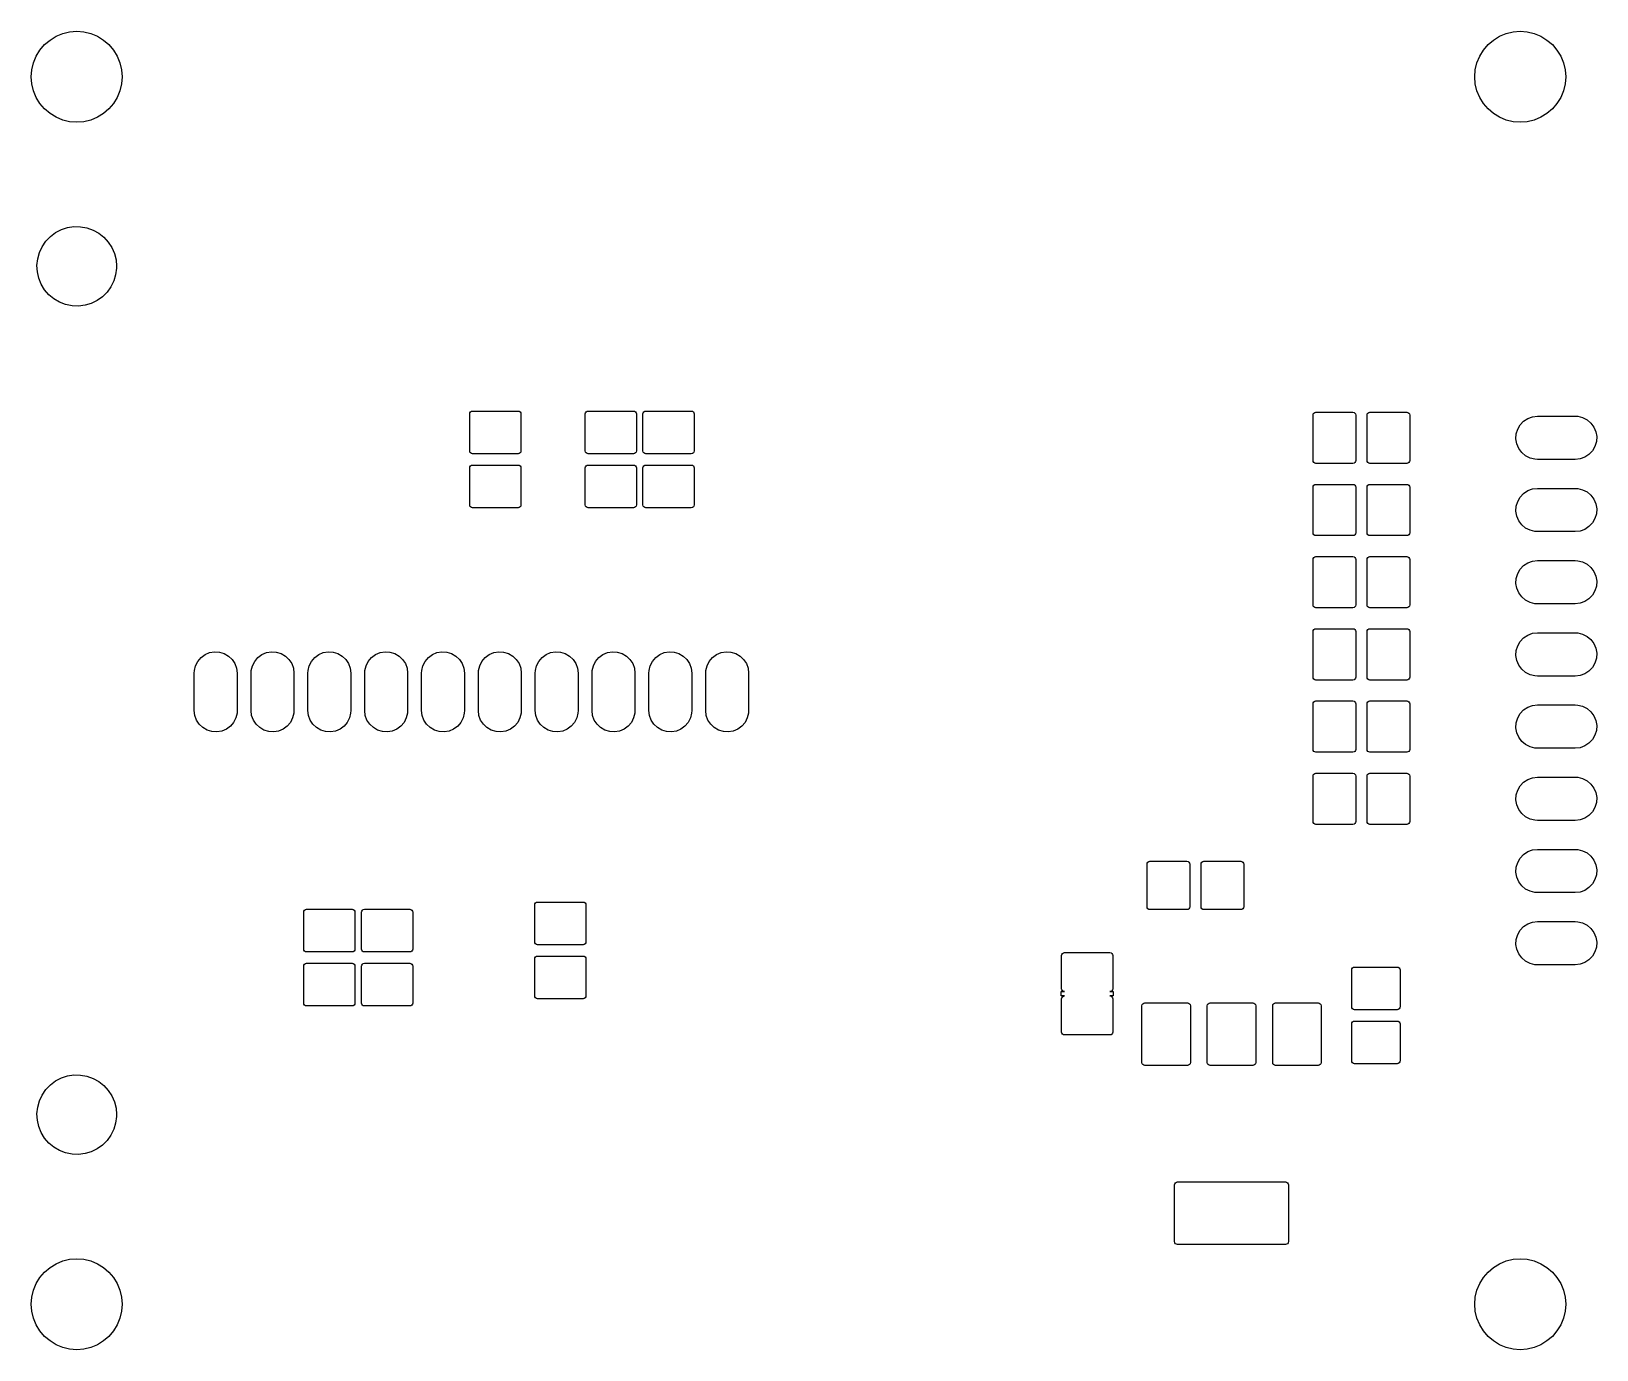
# Model space of a CAD drawing. Extents: x 121.5 to 176.6, y -128.2 to -81.8.
import ezdxf

# ---------------------------------------------------------------- set-up
doc = ezdxf.new("R2010")
doc.units = 0
doc.layers.add('BLACK', color=7, linetype='CONTINUOUS')

msp = doc.modelspace()

# ---------------------------------------------------------------- linework, layer by layer
at = {"layer": 'BLACK', "linetype": 'CONTINUOUS'}
for p, q in [((122.169, -82.1192), (122.383, -81.988)), ((122.383, -81.988), (122.615, -81.8919)), ((122.615, -81.8919), (122.859, -81.8333)), ((122.859, -81.8333), (123.11, -81.8136)), ((123.11, -81.8136), (123.36, -81.8333)), ((123.36, -81.8333), (123.604, -81.8919)), ((123.604, -81.8919), (123.836, -81.988)), ((123.836, -81.988), (124.05, -82.1192)), ((172.969, -82.1192), (173.183, -81.988)), ((173.183, -81.988), (173.415, -81.8919)), ((173.415, -81.8919), (173.659, -81.8333)), ((173.659, -81.8333), (173.91, -81.8136)), ((173.91, -81.8136), (174.16, -81.8333)), ((174.16, -81.8333), (174.404, -81.8919)), ((174.404, -81.8919), (174.636, -81.988)), ((174.636, -81.988), (174.85, -82.1192)), ((121.684, -82.6872), (121.815, -82.4731)), ((121.815, -82.4731), (121.978, -82.2822)), ((121.978, -82.2822), (122.169, -82.1192)), ((124.05, -82.1192), (124.241, -82.2822)), ((124.241, -82.2822), (124.404, -82.4731)), ((124.404, -82.4731), (124.535, -82.6872)), ((172.484, -82.6872), (172.615, -82.4731)), ((172.615, -82.4731), (172.778, -82.2822)), ((172.778, -82.2822), (172.969, -82.1192)), ((174.85, -82.1192), (175.041, -82.2822)), ((175.041, -82.2822), (175.204, -82.4731)), ((175.204, -82.4731), (175.335, -82.6872)), ((121.51, -83.4136), (121.529, -83.1633)), ((121.529, -83.1633), (121.588, -82.9192)), ((121.588, -82.9192), (121.684, -82.6872)), ((124.535, -82.6872), (124.631, -82.9192)), ((124.631, -82.9192), (124.69, -83.1633)), ((124.69, -83.1633), (124.71, -83.4136)), ((172.31, -83.4136), (172.329, -83.1633)), ((172.329, -83.1633), (172.388, -82.9192)), ((172.388, -82.9192), (172.484, -82.6872)), ((175.335, -82.6872), (175.431, -82.9192)), ((175.431, -82.9192), (175.49, -83.1633)), ((175.49, -83.1633), (175.51, -83.4136)), ((121.529, -83.6639), (121.51, -83.4136)), ((121.588, -83.908), (121.529, -83.6639)), ((124.69, -83.6639), (124.631, -83.908)), ((124.71, -83.4136), (124.69, -83.6639)), ((172.329, -83.6639), (172.31, -83.4136)), ((172.388, -83.908), (172.329, -83.6639)), ((175.49, -83.6639), (175.431, -83.908)), ((175.51, -83.4136), (175.49, -83.6639)), ((121.684, -84.14), (121.588, -83.908)), ((121.815, -84.3541), (121.684, -84.14)), ((124.535, -84.14), (124.404, -84.3541)), ((124.631, -83.908), (124.535, -84.14)), ((172.484, -84.14), (172.388, -83.908)), ((172.615, -84.3541), (172.484, -84.14)), ((175.335, -84.14), (175.204, -84.3541)), ((175.431, -83.908), (175.335, -84.14)), ((121.978, -84.545), (121.815, -84.3541)), ((122.169, -84.708), (121.978, -84.545)), ((122.383, -84.8392), (122.169, -84.708)), ((122.615, -84.9353), (122.383, -84.8392)), ((123.836, -84.8392), (123.604, -84.9353)), ((124.05, -84.708), (123.836, -84.8392)), ((124.241, -84.545), (124.05, -84.708)), ((124.404, -84.3541), (124.241, -84.545)), ((172.778, -84.545), (172.615, -84.3541)), ((172.969, -84.708), (172.778, -84.545)), ((173.183, -84.8392), (172.969, -84.708)), ((173.415, -84.9353), (173.183, -84.8392)), ((174.636, -84.8392), (174.404, -84.9353)), ((174.85, -84.708), (174.636, -84.8392)), ((175.041, -84.545), (174.85, -84.708)), ((175.204, -84.3541), (175.041, -84.545)), ((122.859, -84.9939), (122.615, -84.9353)), ((123.11, -85.0136), (122.859, -84.9939)), ((123.36, -84.9939), (123.11, -85.0136)), ((123.604, -84.9353), (123.36, -84.9939)), ((173.659, -84.9939), (173.415, -84.9353)), ((173.91, -85.0136), (173.659, -84.9939)), ((174.16, -84.9939), (173.91, -85.0136)), ((174.404, -84.9353), (174.16, -84.9939)), ((122.785, -88.7192), (123.012, -88.6845)), ((123.012, -88.6845), (123.241, -88.6873)), ((123.241, -88.6873), (123.467, -88.7275)), ((121.892, -89.3896), (122.022, -89.2001)), ((122.022, -89.2001), (122.18, -89.0342)), ((122.18, -89.0342), (122.364, -88.8964)), ((122.364, -88.8964), (122.567, -88.7905)), ((122.567, -88.7905), (122.785, -88.7192)), ((123.467, -88.7275), (123.684, -88.8041)), ((123.684, -88.8041), (123.884, -88.915)), ((123.884, -88.915), (124.064, -89.0572)), ((124.064, -89.0572), (124.219, -89.2269)), ((124.219, -89.2269), (124.343, -89.4195)), ((121.734, -89.8188), (121.796, -89.5977)), ((121.796, -89.5977), (121.892, -89.3896)), ((124.343, -89.4195), (124.435, -89.6299)), ((124.435, -89.6299), (124.491, -89.8524)), ((121.71, -90.0469), (121.734, -89.8188)), ((121.723, -90.2759), (121.71, -90.0469)), ((121.774, -90.4998), (121.723, -90.2759)), ((124.508, -90.1495), (124.478, -90.377)), ((124.491, -89.8524), (124.51, -90.0811)), ((124.51, -90.0811), (124.508, -90.1495)), ((121.86, -90.7123), (121.774, -90.4998)), ((121.98, -90.9079), (121.86, -90.7123)), ((124.31, -90.8022), (124.176, -90.9885)), ((124.411, -90.5965), (124.31, -90.8022)), ((124.478, -90.377), (124.411, -90.5965)), ((122.13, -91.0814), (121.98, -90.9079)), ((122.307, -91.2279), (122.13, -91.0814)), ((122.505, -91.3437), (122.307, -91.2279)), ((122.719, -91.4255), (122.505, -91.3437)), ((122.944, -91.4713), (122.719, -91.4255)), ((123.401, -91.4505), (123.173, -91.4797)), ((123.62, -91.3846), (123.401, -91.4505)), ((123.826, -91.2836), (123.62, -91.3846)), ((124.013, -91.1504), (123.826, -91.2836)), ((124.176, -90.9885), (124.013, -91.1504)), ((123.173, -91.4797), (122.944, -91.4713)), ((136.94, -95.2756), (136.948, -95.2367)), ((136.94, -96.5756), (136.94, -95.2756)), ((136.948, -95.2367), (136.97, -95.2038)), ((136.97, -95.2038), (137.003, -95.1817)), ((137.003, -95.1817), (137.042, -95.174)), ((137.042, -95.174), (138.642, -95.174)), ((138.642, -95.174), (138.68, -95.1817)), ((138.68, -95.1817), (138.713, -95.2038)), ((138.713, -95.2038), (138.735, -95.2367)), ((138.735, -95.2367), (138.743, -95.2756)), ((138.743, -95.2756), (138.743, -96.5756)), ((141.004, -95.2756), (141.012, -95.2367)), ((141.004, -96.5756), (141.004, -95.2756)), ((141.012, -95.2367), (141.034, -95.2038)), ((141.034, -95.2038), (141.067, -95.1817)), ((141.067, -95.1817), (141.106, -95.174)), ((141.106, -95.174), (142.706, -95.174)), ((142.706, -95.174), (142.744, -95.1817)), ((142.744, -95.1817), (142.777, -95.2038)), ((142.777, -95.2038), (142.799, -95.2367)), ((142.799, -95.2367), (142.807, -95.2756)), ((142.807, -95.2756), (142.807, -96.5756)), ((143.036, -95.2756), (143.044, -95.2367)), ((143.036, -96.5756), (143.036, -95.2756)), ((143.044, -95.2367), (143.066, -95.2038)), ((143.066, -95.2038), (143.099, -95.1817)), ((143.099, -95.1817), (143.138, -95.174)), ((143.138, -95.174), (144.738, -95.174)), ((144.738, -95.174), (144.776, -95.1817)), ((144.776, -95.1817), (144.809, -95.2038)), ((144.809, -95.2038), (144.831, -95.2367)), ((144.831, -95.2367), (144.839, -95.2756)), ((144.839, -95.2756), (144.839, -96.5756)), ((166.62, -95.3136), (166.628, -95.2747)), ((166.628, -95.2747), (166.65, -95.2418)), ((166.65, -95.2418), (166.683, -95.2197)), ((166.683, -95.2197), (166.722, -95.212)), ((166.722, -95.212), (168.022, -95.212)), ((168.022, -95.212), (168.06, -95.2197)), ((168.06, -95.2197), (168.093, -95.2418)), ((168.093, -95.2418), (168.115, -95.2747)), ((168.115, -95.2747), (168.123, -95.3136)), ((168.52, -95.3136), (168.528, -95.2747)), ((168.528, -95.2747), (168.55, -95.2418)), ((168.55, -95.2418), (168.583, -95.2197)), ((168.583, -95.2197), (168.622, -95.212)), ((168.622, -95.212), (169.922, -95.212)), ((169.922, -95.212), (169.96, -95.2197)), ((169.96, -95.2197), (169.993, -95.2418)), ((169.993, -95.2418), (170.015, -95.2747)), ((170.015, -95.2747), (170.023, -95.3136)), ((166.62, -96.9136), (166.62, -95.3136)), ((168.123, -95.3136), (168.123, -96.9136)), ((168.52, -96.9136), (168.52, -95.3136)), ((170.023, -95.3136), (170.023, -96.9136)), ((173.769, -95.9787), (173.82, -95.8098)), ((173.82, -95.8098), (173.909, -95.6571)), ((173.909, -95.6571), (174.03, -95.529)), ((174.03, -95.529), (174.178, -95.4323)), ((174.178, -95.4323), (174.344, -95.372)), ((174.344, -95.372), (174.519, -95.3516)), ((174.519, -95.3516), (175.84, -95.3516)), ((175.84, -95.3516), (175.934, -95.3574)), ((175.934, -95.3574), (176.106, -95.3994)), ((176.106, -95.3994), (176.263, -95.4797)), ((176.263, -95.4797), (176.397, -95.5939)), ((176.397, -95.5939), (176.502, -95.7361)), ((176.502, -95.7361), (176.571, -95.8985)), ((173.758, -96.1548), (173.769, -95.9787)), ((173.788, -96.3287), (173.758, -96.1548)), ((173.857, -96.4911), (173.788, -96.3287)), ((176.59, -96.2485), (176.539, -96.4174)), ((176.571, -95.8985), (176.601, -96.0724)), ((176.601, -96.0724), (176.59, -96.2485)), ((136.948, -96.6145), (136.94, -96.5756)), ((136.97, -96.6474), (136.948, -96.6145)), ((137.003, -96.6695), (136.97, -96.6474)), ((137.042, -96.6772), (137.003, -96.6695)), ((138.642, -96.6772), (137.042, -96.6772)), ((138.68, -96.6695), (138.642, -96.6772)), ((138.713, -96.6474), (138.68, -96.6695)), ((138.735, -96.6145), (138.713, -96.6474)), ((138.743, -96.5756), (138.735, -96.6145)), ((141.012, -96.6145), (141.004, -96.5756)), ((141.034, -96.6474), (141.012, -96.6145)), ((141.067, -96.6695), (141.034, -96.6474)), ((141.106, -96.6772), (141.067, -96.6695)), ((142.706, -96.6772), (141.106, -96.6772)), ((142.744, -96.6695), (142.706, -96.6772)), ((142.777, -96.6474), (142.744, -96.6695)), ((142.799, -96.6145), (142.777, -96.6474)), ((142.807, -96.5756), (142.799, -96.6145)), ((143.044, -96.6145), (143.036, -96.5756)), ((143.066, -96.6474), (143.044, -96.6145)), ((143.099, -96.6695), (143.066, -96.6474)), ((143.138, -96.6772), (143.099, -96.6695)), ((144.738, -96.6772), (143.138, -96.6772)), ((144.776, -96.6695), (144.738, -96.6772)), ((144.809, -96.6474), (144.776, -96.6695)), ((144.831, -96.6145), (144.809, -96.6474)), ((144.839, -96.5756), (144.831, -96.6145)), ((166.628, -96.9525), (166.62, -96.9136)), ((166.65, -96.9854), (166.628, -96.9525)), ((168.115, -96.9525), (168.093, -96.9854)), ((168.123, -96.9136), (168.115, -96.9525)), ((168.528, -96.9525), (168.52, -96.9136)), ((168.55, -96.9854), (168.528, -96.9525)), ((170.015, -96.9525), (169.993, -96.9854)), ((170.023, -96.9136), (170.015, -96.9525)), ((173.962, -96.6333), (173.857, -96.4911)), ((174.096, -96.7475), (173.962, -96.6333)), ((174.254, -96.8278), (174.096, -96.7475)), ((174.425, -96.8698), (174.254, -96.8278)), ((174.519, -96.8756), (174.425, -96.8698)), ((175.84, -96.8756), (174.519, -96.8756)), ((176.015, -96.8552), (175.84, -96.8756)), ((176.181, -96.7949), (176.015, -96.8552)), ((176.329, -96.6982), (176.181, -96.7949)), ((176.45, -96.5701), (176.329, -96.6982)), ((176.539, -96.4174), (176.45, -96.5701)), ((136.94, -97.1756), (136.948, -97.1367)), ((136.94, -98.4756), (136.94, -97.1756)), ((136.948, -97.1367), (136.97, -97.1038)), ((136.97, -97.1038), (137.003, -97.0817)), ((137.003, -97.0817), (137.042, -97.074)), ((137.042, -97.074), (138.642, -97.074)), ((138.642, -97.074), (138.68, -97.0817)), ((138.68, -97.0817), (138.713, -97.1038)), ((138.713, -97.1038), (138.735, -97.1367)), ((138.735, -97.1367), (138.743, -97.1756)), ((138.743, -97.1756), (138.743, -98.4756)), ((141.004, -97.1756), (141.012, -97.1367)), ((141.004, -98.4756), (141.004, -97.1756)), ((141.012, -97.1367), (141.034, -97.1038)), ((141.034, -97.1038), (141.067, -97.0817)), ((141.067, -97.0817), (141.106, -97.074)), ((141.106, -97.074), (142.706, -97.074)), ((142.706, -97.074), (142.744, -97.0817)), ((142.744, -97.0817), (142.777, -97.1038)), ((142.777, -97.1038), (142.799, -97.1367)), ((142.799, -97.1367), (142.807, -97.1756)), ((142.807, -97.1756), (142.807, -98.4756)), ((143.036, -97.1756), (143.044, -97.1367)), ((143.036, -98.4756), (143.036, -97.1756)), ((143.044, -97.1367), (143.066, -97.1038)), ((143.066, -97.1038), (143.099, -97.0817)), ((143.099, -97.0817), (143.138, -97.074)), ((143.138, -97.074), (144.738, -97.074)), ((144.738, -97.074), (144.776, -97.0817)), ((144.776, -97.0817), (144.809, -97.1038)), ((144.809, -97.1038), (144.831, -97.1367)), ((144.831, -97.1367), (144.839, -97.1756)), ((144.839, -97.1756), (144.839, -98.4756)), ((166.683, -97.0075), (166.65, -96.9854)), ((166.722, -97.0152), (166.683, -97.0075)), ((168.022, -97.0152), (166.722, -97.0152)), ((168.06, -97.0075), (168.022, -97.0152)), ((168.093, -96.9854), (168.06, -97.0075)), ((168.583, -97.0075), (168.55, -96.9854)), ((168.622, -97.0152), (168.583, -97.0075)), ((169.922, -97.0152), (168.622, -97.0152)), ((169.96, -97.0075), (169.922, -97.0152)), ((169.993, -96.9854), (169.96, -97.0075)), ((166.62, -97.8536), (166.628, -97.8147)), ((166.62, -99.4536), (166.62, -97.8536)), ((166.628, -97.8147), (166.65, -97.7818)), ((166.65, -97.7818), (166.683, -97.7597)), ((166.683, -97.7597), (166.722, -97.752)), ((166.722, -97.752), (168.022, -97.752)), ((168.022, -97.752), (168.06, -97.7597)), ((168.06, -97.7597), (168.093, -97.7818)), ((168.093, -97.7818), (168.115, -97.8147)), ((168.115, -97.8147), (168.123, -97.8536)), ((168.123, -97.8536), (168.123, -99.4536)), ((168.52, -97.8536), (168.528, -97.8147)), ((168.52, -99.4536), (168.52, -97.8536)), ((168.528, -97.8147), (168.55, -97.7818)), ((168.55, -97.7818), (168.583, -97.7597)), ((168.583, -97.7597), (168.622, -97.752)), ((168.622, -97.752), (169.922, -97.752)), ((169.922, -97.752), (169.96, -97.7597)), ((169.96, -97.7597), (169.993, -97.7818)), ((169.993, -97.7818), (170.015, -97.8147)), ((170.015, -97.8147), (170.023, -97.8536)), ((170.023, -97.8536), (170.023, -99.4536)), ((174.03, -98.069), (174.178, -97.9723)), ((174.178, -97.9723), (174.344, -97.912)), ((174.344, -97.912), (174.519, -97.8916)), ((174.519, -97.8916), (175.84, -97.8916)), ((175.84, -97.8916), (175.934, -97.8974)), ((175.934, -97.8974), (176.106, -97.9394)), ((176.106, -97.9394), (176.263, -98.0197)), ((176.263, -98.0197), (176.397, -98.1339)), ((136.948, -98.5145), (136.94, -98.4756)), ((136.97, -98.5474), (136.948, -98.5145)), ((137.003, -98.5695), (136.97, -98.5474)), ((137.042, -98.5772), (137.003, -98.5695)), ((138.642, -98.5772), (137.042, -98.5772)), ((138.68, -98.5695), (138.642, -98.5772)), ((138.713, -98.5474), (138.68, -98.5695)), ((138.735, -98.5145), (138.713, -98.5474)), ((138.743, -98.4756), (138.735, -98.5145)), ((141.012, -98.5145), (141.004, -98.4756)), ((141.034, -98.5474), (141.012, -98.5145)), ((141.067, -98.5695), (141.034, -98.5474)), ((141.106, -98.5772), (141.067, -98.5695)), ((142.706, -98.5772), (141.106, -98.5772)), ((142.744, -98.5695), (142.706, -98.5772)), ((142.777, -98.5474), (142.744, -98.5695)), ((142.799, -98.5145), (142.777, -98.5474)), ((142.807, -98.4756), (142.799, -98.5145)), ((143.044, -98.5145), (143.036, -98.4756)), ((143.066, -98.5474), (143.044, -98.5145)), ((143.099, -98.5695), (143.066, -98.5474)), ((143.138, -98.5772), (143.099, -98.5695)), ((144.738, -98.5772), (143.138, -98.5772)), ((144.776, -98.5695), (144.738, -98.5772)), ((144.809, -98.5474), (144.776, -98.5695)), ((144.831, -98.5145), (144.809, -98.5474)), ((144.839, -98.4756), (144.831, -98.5145)), ((173.758, -98.6948), (173.769, -98.5187)), ((173.769, -98.5187), (173.82, -98.3498)), ((173.82, -98.3498), (173.909, -98.1971)), ((173.909, -98.1971), (174.03, -98.069)), ((176.397, -98.1339), (176.502, -98.2761)), ((176.502, -98.2761), (176.571, -98.4385)), ((176.571, -98.4385), (176.601, -98.6124)), ((176.601, -98.6124), (176.59, -98.7885)), ((173.788, -98.8687), (173.758, -98.6948)), ((173.857, -99.0311), (173.788, -98.8687)), ((173.962, -99.1733), (173.857, -99.0311)), ((176.45, -99.1101), (176.329, -99.2382)), ((176.539, -98.9574), (176.45, -99.1101)), ((176.59, -98.7885), (176.539, -98.9574)), ((166.628, -99.4925), (166.62, -99.4536)), ((166.65, -99.5254), (166.628, -99.4925)), ((166.683, -99.5475), (166.65, -99.5254)), ((166.722, -99.5552), (166.683, -99.5475)), ((168.022, -99.5552), (166.722, -99.5552)), ((168.06, -99.5475), (168.022, -99.5552)), ((168.093, -99.5254), (168.06, -99.5475)), ((168.115, -99.4925), (168.093, -99.5254)), ((168.123, -99.4536), (168.115, -99.4925)), ((168.528, -99.4925), (168.52, -99.4536)), ((168.55, -99.5254), (168.528, -99.4925)), ((168.583, -99.5475), (168.55, -99.5254)), ((168.622, -99.5552), (168.583, -99.5475)), ((169.922, -99.5552), (168.622, -99.5552)), ((169.96, -99.5475), (169.922, -99.5552)), ((169.993, -99.5254), (169.96, -99.5475)), ((170.015, -99.4925), (169.993, -99.5254)), ((170.023, -99.4536), (170.015, -99.4925)), ((174.096, -99.2875), (173.962, -99.1733)), ((174.254, -99.3678), (174.096, -99.2875)), ((174.425, -99.4098), (174.254, -99.3678)), ((174.519, -99.4156), (174.425, -99.4098)), ((175.84, -99.4156), (174.519, -99.4156)), ((176.015, -99.3952), (175.84, -99.4156)), ((176.181, -99.3349), (176.015, -99.3952)), ((176.329, -99.2382), (176.181, -99.3349)), ((166.62, -100.394), (166.628, -100.355)), ((166.62, -101.994), (166.62, -100.394)), ((166.628, -100.355), (166.65, -100.322)), ((166.65, -100.322), (166.683, -100.3)), ((166.683, -100.3), (166.722, -100.292)), ((166.722, -100.292), (168.022, -100.292)), ((168.022, -100.292), (168.06, -100.3)), ((168.06, -100.3), (168.093, -100.322)), ((168.093, -100.322), (168.115, -100.355)), ((168.115, -100.355), (168.123, -100.394)), ((168.123, -100.394), (168.123, -101.994)), ((168.52, -100.394), (168.528, -100.355)), ((168.52, -101.994), (168.52, -100.394)), ((168.528, -100.355), (168.55, -100.322)), ((168.55, -100.322), (168.583, -100.3)), ((168.583, -100.3), (168.622, -100.292)), ((168.622, -100.292), (169.922, -100.292)), ((169.922, -100.292), (169.96, -100.3)), ((169.96, -100.3), (169.993, -100.322)), ((169.993, -100.322), (170.015, -100.355)), ((170.015, -100.355), (170.023, -100.394)), ((170.023, -100.394), (170.023, -101.994)), ((173.82, -100.89), (173.909, -100.737)), ((173.909, -100.737), (174.03, -100.609)), ((174.03, -100.609), (174.178, -100.512)), ((174.178, -100.512), (174.344, -100.452)), ((174.344, -100.452), (174.519, -100.432)), ((174.519, -100.432), (175.84, -100.432)), ((175.84, -100.432), (175.934, -100.437)), ((175.934, -100.437), (176.106, -100.479)), ((176.106, -100.479), (176.263, -100.56)), ((176.263, -100.56), (176.397, -100.674)), ((176.397, -100.674), (176.502, -100.816)), ((176.502, -100.816), (176.571, -100.978)), ((173.758, -101.235), (173.769, -101.059)), ((173.788, -101.409), (173.758, -101.235)), ((173.769, -101.059), (173.82, -100.89)), ((176.59, -101.329), (176.539, -101.497)), ((176.571, -100.978), (176.601, -101.152)), ((176.601, -101.152), (176.59, -101.329)), ((173.857, -101.571), (173.788, -101.409)), ((173.962, -101.713), (173.857, -101.571)), ((174.096, -101.828), (173.962, -101.713)), ((174.254, -101.908), (174.096, -101.828)), ((174.425, -101.95), (174.254, -101.908)), ((176.181, -101.875), (176.015, -101.935)), ((176.329, -101.778), (176.181, -101.875)), ((176.45, -101.65), (176.329, -101.778)), ((176.539, -101.497), (176.45, -101.65)), ((166.628, -102.032), (166.62, -101.994)), ((166.65, -102.065), (166.628, -102.032)), ((166.683, -102.087), (166.65, -102.065)), ((166.722, -102.095), (166.683, -102.087)), ((168.022, -102.095), (166.722, -102.095)), ((168.06, -102.087), (168.022, -102.095)), ((168.093, -102.065), (168.06, -102.087)), ((168.115, -102.032), (168.093, -102.065)), ((168.123, -101.994), (168.115, -102.032)), ((168.528, -102.032), (168.52, -101.994)), ((168.55, -102.065), (168.528, -102.032)), ((168.583, -102.087), (168.55, -102.065)), ((168.622, -102.095), (168.583, -102.087)), ((169.922, -102.095), (168.622, -102.095)), ((169.96, -102.087), (169.922, -102.095)), ((169.993, -102.065), (169.96, -102.087)), ((170.015, -102.032), (169.993, -102.065)), ((170.023, -101.994), (170.015, -102.032)), ((174.519, -101.956), (174.425, -101.95)), ((175.84, -101.956), (174.519, -101.956)), ((176.015, -101.935), (175.84, -101.956)), ((166.62, -102.934), (166.628, -102.895)), ((166.62, -104.534), (166.62, -102.934)), ((166.628, -102.895), (166.65, -102.862)), ((166.65, -102.862), (166.683, -102.84)), ((166.683, -102.84), (166.722, -102.832)), ((166.722, -102.832), (168.022, -102.832)), ((168.022, -102.832), (168.06, -102.84)), ((168.06, -102.84), (168.093, -102.862)), ((168.093, -102.862), (168.115, -102.895)), ((168.115, -102.895), (168.123, -102.934)), ((168.123, -102.934), (168.123, -104.534)), ((168.52, -102.934), (168.528, -102.895)), ((168.52, -104.534), (168.52, -102.934)), ((168.528, -102.895), (168.55, -102.862)), ((168.55, -102.862), (168.583, -102.84)), ((168.583, -102.84), (168.622, -102.832)), ((168.622, -102.832), (169.922, -102.832)), ((169.922, -102.832), (169.96, -102.84)), ((169.96, -102.84), (169.993, -102.862)), ((169.993, -102.862), (170.015, -102.895)), ((170.015, -102.895), (170.023, -102.934)), ((170.023, -102.934), (170.023, -104.534)), ((174.178, -103.052), (174.344, -102.992)), ((174.344, -102.992), (174.519, -102.972)), ((174.519, -102.972), (175.84, -102.972)), ((175.84, -102.972), (175.934, -102.977)), ((175.934, -102.977), (176.106, -103.019)), ((176.106, -103.019), (176.263, -103.1)), ((173.769, -103.599), (173.82, -103.43)), ((173.82, -103.43), (173.909, -103.277)), ((173.909, -103.277), (174.03, -103.149)), ((174.03, -103.149), (174.178, -103.052)), ((176.263, -103.1), (176.397, -103.214)), ((176.397, -103.214), (176.502, -103.356)), ((176.502, -103.356), (176.571, -103.518)), ((176.571, -103.518), (176.601, -103.692)), ((127.291, -104.134), (127.371, -103.978)), ((127.371, -103.978), (127.484, -103.844)), ((127.484, -103.844), (127.625, -103.741)), ((127.625, -103.741), (127.786, -103.672)), ((127.786, -103.672), (127.959, -103.643)), ((127.959, -103.643), (128.133, -103.653)), ((128.133, -103.653), (128.301, -103.704)), ((128.301, -103.704), (128.452, -103.792)), ((128.452, -103.792), (128.579, -103.912)), ((128.579, -103.912), (128.675, -104.059)), ((128.675, -104.059), (128.735, -104.223)), ((129.291, -104.134), (129.371, -103.978)), ((129.371, -103.978), (129.484, -103.844)), ((129.484, -103.844), (129.625, -103.741)), ((129.625, -103.741), (129.786, -103.672)), ((129.786, -103.672), (129.959, -103.643)), ((129.959, -103.643), (130.133, -103.653)), ((130.133, -103.653), (130.301, -103.704)), ((130.301, -103.704), (130.452, -103.792)), ((130.452, -103.792), (130.579, -103.912)), ((130.579, -103.912), (130.675, -104.059)), ((130.675, -104.059), (130.735, -104.223)), ((131.291, -104.134), (131.371, -103.978)), ((131.371, -103.978), (131.484, -103.844)), ((131.484, -103.844), (131.625, -103.741)), ((131.625, -103.741), (131.786, -103.672)), ((131.786, -103.672), (131.959, -103.643)), ((131.959, -103.643), (132.133, -103.653)), ((132.133, -103.653), (132.301, -103.704)), ((132.301, -103.704), (132.452, -103.792)), ((132.452, -103.792), (132.579, -103.912)), ((132.579, -103.912), (132.675, -104.059)), ((132.675, -104.059), (132.735, -104.223)), ((133.291, -104.134), (133.371, -103.978)), ((133.371, -103.978), (133.484, -103.844)), ((133.484, -103.844), (133.625, -103.741)), ((133.625, -103.741), (133.786, -103.672)), ((133.786, -103.672), (133.959, -103.643)), ((133.959, -103.643), (134.133, -103.653)), ((134.133, -103.653), (134.301, -103.704)), ((134.301, -103.704), (134.452, -103.792)), ((134.452, -103.792), (134.579, -103.912)), ((134.579, -103.912), (134.675, -104.059)), ((134.675, -104.059), (134.735, -104.223)), ((135.291, -104.134), (135.371, -103.978)), ((135.371, -103.978), (135.484, -103.844)), ((135.484, -103.844), (135.625, -103.741)), ((135.625, -103.741), (135.786, -103.672)), ((135.786, -103.672), (135.959, -103.643)), ((135.959, -103.643), (136.133, -103.653)), ((136.133, -103.653), (136.301, -103.704)), ((136.301, -103.704), (136.452, -103.792)), ((136.452, -103.792), (136.579, -103.912)), ((136.579, -103.912), (136.675, -104.059)), ((136.675, -104.059), (136.735, -104.223)), ((137.291, -104.134), (137.371, -103.978)), ((137.371, -103.978), (137.484, -103.844)), ((137.484, -103.844), (137.625, -103.741)), ((137.625, -103.741), (137.786, -103.672)), ((137.786, -103.672), (137.959, -103.643)), ((137.959, -103.643), (138.133, -103.653)), ((138.133, -103.653), (138.301, -103.704)), ((138.301, -103.704), (138.452, -103.792)), ((138.452, -103.792), (138.579, -103.912)), ((138.579, -103.912), (138.675, -104.059)), ((138.675, -104.059), (138.735, -104.223)), ((139.291, -104.134), (139.371, -103.978)), ((139.371, -103.978), (139.484, -103.844)), ((139.484, -103.844), (139.625, -103.741)), ((139.625, -103.741), (139.786, -103.672)), ((139.786, -103.672), (139.959, -103.643)), ((139.959, -103.643), (140.133, -103.653)), ((140.133, -103.653), (140.301, -103.704)), ((140.301, -103.704), (140.452, -103.792)), ((140.452, -103.792), (140.579, -103.912)), ((140.579, -103.912), (140.675, -104.059)), ((140.675, -104.059), (140.735, -104.223)), ((141.291, -104.134), (141.371, -103.978)), ((141.371, -103.978), (141.484, -103.844)), ((141.484, -103.844), (141.625, -103.741)), ((141.625, -103.741), (141.786, -103.672)), ((141.786, -103.672), (141.959, -103.643)), ((141.959, -103.643), (142.133, -103.653)), ((142.133, -103.653), (142.301, -103.704)), ((142.301, -103.704), (142.452, -103.792)), ((142.452, -103.792), (142.579, -103.912)), ((142.579, -103.912), (142.675, -104.059)), ((142.675, -104.059), (142.735, -104.223)), ((143.291, -104.134), (143.371, -103.978)), ((143.371, -103.978), (143.484, -103.844)), ((143.484, -103.844), (143.625, -103.741)), ((143.625, -103.741), (143.786, -103.672)), ((143.786, -103.672), (143.959, -103.643)), ((143.959, -103.643), (144.133, -103.653)), ((144.133, -103.653), (144.301, -103.704)), ((144.301, -103.704), (144.452, -103.792)), ((144.452, -103.792), (144.579, -103.912)), ((144.579, -103.912), (144.675, -104.059)), ((144.675, -104.059), (144.735, -104.223)), ((145.291, -104.134), (145.371, -103.978)), ((145.371, -103.978), (145.484, -103.844)), ((145.484, -103.844), (145.625, -103.741)), ((145.625, -103.741), (145.786, -103.672)), ((145.786, -103.672), (145.959, -103.643)), ((145.959, -103.643), (146.133, -103.653)), ((146.133, -103.653), (146.301, -103.704)), ((146.301, -103.704), (146.452, -103.792)), ((146.452, -103.792), (146.579, -103.912)), ((146.579, -103.912), (146.675, -104.059)), ((146.675, -104.059), (146.735, -104.223)), ((173.758, -103.775), (173.769, -103.599)), ((173.788, -103.949), (173.758, -103.775)), ((173.857, -104.111), (173.788, -103.949)), ((173.962, -104.253), (173.857, -104.111)), ((176.539, -104.037), (176.45, -104.19)), ((176.59, -103.869), (176.539, -104.037)), ((176.601, -103.692), (176.59, -103.869)), ((127.244, -104.397), (127.25, -104.304)), ((127.244, -105.705), (127.244, -104.397)), ((127.25, -104.304), (127.291, -104.134)), ((128.735, -104.223), (128.755, -104.397)), ((128.755, -104.397), (128.755, -105.705)), ((129.244, -104.397), (129.25, -104.304)), ((129.244, -105.705), (129.244, -104.397)), ((129.25, -104.304), (129.291, -104.134)), ((130.735, -104.223), (130.755, -104.397)), ((130.755, -104.397), (130.755, -105.705)), ((131.244, -104.397), (131.25, -104.304)), ((131.244, -105.705), (131.244, -104.397)), ((131.25, -104.304), (131.291, -104.134)), ((132.735, -104.223), (132.755, -104.397)), ((132.755, -104.397), (132.755, -105.705)), ((133.244, -104.397), (133.25, -104.304)), ((133.244, -105.705), (133.244, -104.397)), ((133.25, -104.304), (133.291, -104.134)), ((134.735, -104.223), (134.755, -104.397)), ((134.755, -104.397), (134.755, -105.705)), ((135.244, -104.397), (135.25, -104.304)), ((135.244, -105.705), (135.244, -104.397)), ((135.25, -104.304), (135.291, -104.134)), ((136.735, -104.223), (136.755, -104.397)), ((136.755, -104.397), (136.755, -105.705)), ((137.244, -104.397), (137.25, -104.304)), ((137.244, -105.705), (137.244, -104.397)), ((137.25, -104.304), (137.291, -104.134)), ((138.735, -104.223), (138.755, -104.397)), ((138.755, -104.397), (138.755, -105.705)), ((139.244, -104.397), (139.25, -104.304)), ((139.244, -105.705), (139.244, -104.397)), ((139.25, -104.304), (139.291, -104.134)), ((140.735, -104.223), (140.755, -104.397)), ((140.755, -104.397), (140.755, -105.705)), ((141.244, -104.397), (141.25, -104.304)), ((141.244, -105.705), (141.244, -104.397)), ((141.25, -104.304), (141.291, -104.134)), ((142.735, -104.223), (142.755, -104.397)), ((142.755, -104.397), (142.755, -105.705)), ((143.244, -104.397), (143.25, -104.304)), ((143.244, -105.705), (143.244, -104.397)), ((143.25, -104.304), (143.291, -104.134)), ((144.735, -104.223), (144.755, -104.397)), ((144.755, -104.397), (144.755, -105.705)), ((145.244, -104.397), (145.25, -104.304)), ((145.244, -105.705), (145.244, -104.397)), ((145.25, -104.304), (145.291, -104.134)), ((146.735, -104.223), (146.755, -104.397)), ((146.755, -104.397), (146.755, -105.705)), ((166.628, -104.572), (166.62, -104.534)), ((166.65, -104.605), (166.628, -104.572)), ((166.683, -104.627), (166.65, -104.605)), ((166.722, -104.635), (166.683, -104.627)), ((168.022, -104.635), (166.722, -104.635)), ((168.06, -104.627), (168.022, -104.635)), ((168.093, -104.605), (168.06, -104.627)), ((168.115, -104.572), (168.093, -104.605)), ((168.123, -104.534), (168.115, -104.572)), ((168.528, -104.572), (168.52, -104.534)), ((168.55, -104.605), (168.528, -104.572)), ((168.583, -104.627), (168.55, -104.605)), ((168.622, -104.635), (168.583, -104.627)), ((169.922, -104.635), (168.622, -104.635)), ((169.96, -104.627), (169.922, -104.635)), ((169.993, -104.605), (169.96, -104.627)), ((170.015, -104.572), (169.993, -104.605)), ((170.023, -104.534), (170.015, -104.572)), ((174.096, -104.368), (173.962, -104.253)), ((174.254, -104.448), (174.096, -104.368)), ((174.425, -104.49), (174.254, -104.448)), ((174.519, -104.496), (174.425, -104.49)), ((175.84, -104.496), (174.519, -104.496)), ((176.015, -104.475), (175.84, -104.496)), ((176.181, -104.415), (176.015, -104.475)), ((176.329, -104.318), (176.181, -104.415)), ((176.45, -104.19), (176.329, -104.318)), ((127.264, -105.879), (127.244, -105.705)), ((128.755, -105.705), (128.749, -105.798)), ((129.264, -105.879), (129.244, -105.705)), ((130.755, -105.705), (130.749, -105.798)), ((131.264, -105.879), (131.244, -105.705)), ((132.755, -105.705), (132.749, -105.798)), ((133.264, -105.879), (133.244, -105.705)), ((134.755, -105.705), (134.749, -105.798)), ((135.264, -105.879), (135.244, -105.705)), ((136.755, -105.705), (136.749, -105.798)), ((137.264, -105.879), (137.244, -105.705)), ((138.755, -105.705), (138.749, -105.798)), ((139.264, -105.879), (139.244, -105.705)), ((140.755, -105.705), (140.749, -105.798)), ((141.264, -105.879), (141.244, -105.705)), ((142.755, -105.705), (142.749, -105.798)), ((143.264, -105.879), (143.244, -105.705)), ((144.755, -105.705), (144.749, -105.798)), ((145.264, -105.879), (145.244, -105.705)), ((146.755, -105.705), (146.749, -105.798)), ((166.62, -105.474), (166.628, -105.435)), ((166.62, -107.074), (166.62, -105.474)), ((166.628, -105.435), (166.65, -105.402)), ((166.65, -105.402), (166.683, -105.38)), ((166.683, -105.38), (166.722, -105.372)), ((166.722, -105.372), (168.022, -105.372)), ((168.022, -105.372), (168.06, -105.38)), ((168.06, -105.38), (168.093, -105.402)), ((168.093, -105.402), (168.115, -105.435)), ((168.115, -105.435), (168.123, -105.474)), ((168.123, -105.474), (168.123, -107.074)), ((168.52, -105.474), (168.528, -105.435)), ((168.52, -107.074), (168.52, -105.474)), ((168.528, -105.435), (168.55, -105.402)), ((168.55, -105.402), (168.583, -105.38)), ((168.583, -105.38), (168.622, -105.372)), ((168.622, -105.372), (169.922, -105.372)), ((169.922, -105.372), (169.96, -105.38)), ((169.96, -105.38), (169.993, -105.402)), ((169.993, -105.402), (170.015, -105.435)), ((170.015, -105.435), (170.023, -105.474)), ((170.023, -105.474), (170.023, -107.074)), ((173.909, -105.817), (174.03, -105.689)), ((174.03, -105.689), (174.178, -105.592)), ((174.178, -105.592), (174.344, -105.532)), ((174.344, -105.532), (174.519, -105.512)), ((174.519, -105.512), (175.84, -105.512)), ((175.84, -105.512), (175.934, -105.517)), ((175.934, -105.517), (176.106, -105.559)), ((176.106, -105.559), (176.263, -105.64)), ((176.263, -105.64), (176.397, -105.754)), ((176.397, -105.754), (176.502, -105.896)), ((127.324, -106.043), (127.264, -105.879)), ((127.42, -106.19), (127.324, -106.043)), ((127.547, -106.31), (127.42, -106.19)), ((127.698, -106.398), (127.547, -106.31)), ((128.515, -106.258), (128.374, -106.361)), ((128.628, -106.124), (128.515, -106.258)), ((128.708, -105.968), (128.628, -106.124)), ((128.749, -105.798), (128.708, -105.968)), ((129.324, -106.043), (129.264, -105.879)), ((129.42, -106.19), (129.324, -106.043)), ((129.547, -106.31), (129.42, -106.19)), ((129.698, -106.398), (129.547, -106.31)), ((130.515, -106.258), (130.374, -106.361)), ((130.628, -106.124), (130.515, -106.258)), ((130.708, -105.968), (130.628, -106.124)), ((130.749, -105.798), (130.708, -105.968)), ((131.324, -106.043), (131.264, -105.879)), ((131.42, -106.19), (131.324, -106.043)), ((131.547, -106.31), (131.42, -106.19)), ((131.698, -106.398), (131.547, -106.31)), ((132.515, -106.258), (132.374, -106.361)), ((132.628, -106.124), (132.515, -106.258)), ((132.708, -105.968), (132.628, -106.124)), ((132.749, -105.798), (132.708, -105.968)), ((133.324, -106.043), (133.264, -105.879)), ((133.42, -106.19), (133.324, -106.043)), ((133.547, -106.31), (133.42, -106.19)), ((133.698, -106.398), (133.547, -106.31)), ((134.515, -106.258), (134.374, -106.361)), ((134.628, -106.124), (134.515, -106.258)), ((134.708, -105.968), (134.628, -106.124)), ((134.749, -105.798), (134.708, -105.968)), ((135.324, -106.043), (135.264, -105.879)), ((135.42, -106.19), (135.324, -106.043)), ((135.547, -106.31), (135.42, -106.19)), ((135.698, -106.398), (135.547, -106.31)), ((136.515, -106.258), (136.374, -106.361)), ((136.628, -106.124), (136.515, -106.258)), ((136.708, -105.968), (136.628, -106.124)), ((136.749, -105.798), (136.708, -105.968)), ((137.324, -106.043), (137.264, -105.879)), ((137.42, -106.19), (137.324, -106.043)), ((137.547, -106.31), (137.42, -106.19)), ((137.698, -106.398), (137.547, -106.31)), ((138.515, -106.258), (138.374, -106.361)), ((138.628, -106.124), (138.515, -106.258)), ((138.708, -105.968), (138.628, -106.124)), ((138.749, -105.798), (138.708, -105.968)), ((139.324, -106.043), (139.264, -105.879)), ((139.42, -106.19), (139.324, -106.043)), ((139.547, -106.31), (139.42, -106.19)), ((139.698, -106.398), (139.547, -106.31)), ((140.515, -106.258), (140.374, -106.361)), ((140.628, -106.124), (140.515, -106.258)), ((140.708, -105.968), (140.628, -106.124)), ((140.749, -105.798), (140.708, -105.968)), ((141.324, -106.043), (141.264, -105.879)), ((141.42, -106.19), (141.324, -106.043)), ((141.547, -106.31), (141.42, -106.19)), ((141.698, -106.398), (141.547, -106.31)), ((142.515, -106.258), (142.374, -106.361)), ((142.628, -106.124), (142.515, -106.258)), ((142.708, -105.968), (142.628, -106.124)), ((142.749, -105.798), (142.708, -105.968)), ((143.324, -106.043), (143.264, -105.879)), ((143.42, -106.19), (143.324, -106.043)), ((143.547, -106.31), (143.42, -106.19)), ((143.698, -106.398), (143.547, -106.31)), ((144.515, -106.258), (144.374, -106.361)), ((144.628, -106.124), (144.515, -106.258)), ((144.708, -105.968), (144.628, -106.124)), ((144.749, -105.798), (144.708, -105.968)), ((145.324, -106.043), (145.264, -105.879)), ((145.42, -106.19), (145.324, -106.043)), ((145.547, -106.31), (145.42, -106.19)), ((145.698, -106.398), (145.547, -106.31)), ((146.515, -106.258), (146.374, -106.361)), ((146.628, -106.124), (146.515, -106.258)), ((146.708, -105.968), (146.628, -106.124)), ((146.749, -105.798), (146.708, -105.968)), ((173.758, -106.315), (173.769, -106.139)), ((173.788, -106.489), (173.758, -106.315)), ((173.769, -106.139), (173.82, -105.97)), ((173.82, -105.97), (173.909, -105.817)), ((176.502, -105.896), (176.571, -106.058)), ((176.571, -106.058), (176.601, -106.232)), ((176.601, -106.232), (176.59, -106.409)), ((127.866, -106.449), (127.698, -106.398)), ((128.04, -106.46), (127.866, -106.449)), ((128.213, -106.43), (128.04, -106.46)), ((128.374, -106.361), (128.213, -106.43)), ((129.866, -106.449), (129.698, -106.398)), ((130.04, -106.46), (129.866, -106.449)), ((130.213, -106.43), (130.04, -106.46)), ((130.374, -106.361), (130.213, -106.43)), ((131.866, -106.449), (131.698, -106.398)), ((132.04, -106.46), (131.866, -106.449)), ((132.213, -106.43), (132.04, -106.46)), ((132.374, -106.361), (132.213, -106.43)), ((133.866, -106.449), (133.698, -106.398)), ((134.04, -106.46), (133.866, -106.449)), ((134.213, -106.43), (134.04, -106.46)), ((134.374, -106.361), (134.213, -106.43)), ((135.866, -106.449), (135.698, -106.398)), ((136.04, -106.46), (135.866, -106.449)), ((136.213, -106.43), (136.04, -106.46)), ((136.374, -106.361), (136.213, -106.43)), ((137.866, -106.449), (137.698, -106.398)), ((138.04, -106.46), (137.866, -106.449)), ((138.213, -106.43), (138.04, -106.46)), ((138.374, -106.361), (138.213, -106.43)), ((139.866, -106.449), (139.698, -106.398)), ((140.04, -106.46), (139.866, -106.449)), ((140.213, -106.43), (140.04, -106.46)), ((140.374, -106.361), (140.213, -106.43)), ((141.866, -106.449), (141.698, -106.398)), ((142.04, -106.46), (141.866, -106.449)), ((142.213, -106.43), (142.04, -106.46)), ((142.374, -106.361), (142.213, -106.43)), ((143.866, -106.449), (143.698, -106.398)), ((144.04, -106.46), (143.866, -106.449)), ((144.213, -106.43), (144.04, -106.46)), ((144.374, -106.361), (144.213, -106.43)), ((145.866, -106.449), (145.698, -106.398)), ((146.04, -106.46), (145.866, -106.449)), ((146.213, -106.43), (146.04, -106.46)), ((146.374, -106.361), (146.213, -106.43)), ((173.857, -106.651), (173.788, -106.489)), ((173.962, -106.793), (173.857, -106.651)), ((174.096, -106.908), (173.962, -106.793)), ((176.329, -106.858), (176.181, -106.955)), ((176.45, -106.73), (176.329, -106.858)), ((176.539, -106.577), (176.45, -106.73)), ((176.59, -106.409), (176.539, -106.577)), ((166.628, -107.112), (166.62, -107.074)), ((166.65, -107.145), (166.628, -107.112)), ((166.683, -107.167), (166.65, -107.145)), ((166.722, -107.175), (166.683, -107.167)), ((168.022, -107.175), (166.722, -107.175)), ((168.06, -107.167), (168.022, -107.175)), ((168.093, -107.145), (168.06, -107.167)), ((168.115, -107.112), (168.093, -107.145)), ((168.123, -107.074), (168.115, -107.112)), ((168.528, -107.112), (168.52, -107.074)), ((168.55, -107.145), (168.528, -107.112)), ((168.583, -107.167), (168.55, -107.145)), ((168.622, -107.175), (168.583, -107.167)), ((169.922, -107.175), (168.622, -107.175)), ((169.96, -107.167), (169.922, -107.175)), ((169.993, -107.145), (169.96, -107.167)), ((170.015, -107.112), (169.993, -107.145)), ((170.023, -107.074), (170.015, -107.112)), ((174.254, -106.988), (174.096, -106.908)), ((174.425, -107.03), (174.254, -106.988)), ((174.519, -107.036), (174.425, -107.03)), ((175.84, -107.036), (174.519, -107.036)), ((176.015, -107.015), (175.84, -107.036)), ((176.181, -106.955), (176.015, -107.015)), ((166.62, -108.014), (166.628, -107.975)), ((166.628, -107.975), (166.65, -107.942)), ((166.65, -107.942), (166.683, -107.92)), ((166.683, -107.92), (166.722, -107.912)), ((166.722, -107.912), (168.022, -107.912)), ((168.022, -107.912), (168.06, -107.92)), ((168.06, -107.92), (168.093, -107.942)), ((168.093, -107.942), (168.115, -107.975)), ((168.115, -107.975), (168.123, -108.014)), ((168.52, -108.014), (168.528, -107.975)), ((168.528, -107.975), (168.55, -107.942)), ((168.55, -107.942), (168.583, -107.92)), ((168.583, -107.92), (168.622, -107.912)), ((168.622, -107.912), (169.922, -107.912)), ((169.922, -107.912), (169.96, -107.92)), ((169.96, -107.92), (169.993, -107.942)), ((169.993, -107.942), (170.015, -107.975)), ((170.015, -107.975), (170.023, -108.014)), ((166.62, -109.614), (166.62, -108.014)), ((168.123, -108.014), (168.123, -109.614)), ((168.52, -109.614), (168.52, -108.014)), ((170.023, -108.014), (170.023, -109.614)), ((173.769, -108.679), (173.82, -108.51)), ((173.82, -108.51), (173.909, -108.357)), ((173.909, -108.357), (174.03, -108.229)), ((174.03, -108.229), (174.178, -108.132)), ((174.178, -108.132), (174.344, -108.072)), ((174.344, -108.072), (174.519, -108.052)), ((174.519, -108.052), (175.84, -108.052)), ((175.84, -108.052), (175.934, -108.057)), ((175.934, -108.057), (176.106, -108.099)), ((176.106, -108.099), (176.263, -108.18)), ((176.263, -108.18), (176.397, -108.294)), ((176.397, -108.294), (176.502, -108.436)), ((176.502, -108.436), (176.571, -108.598)), ((173.758, -108.855), (173.769, -108.679)), ((173.788, -109.029), (173.758, -108.855)), ((173.857, -109.191), (173.788, -109.029)), ((176.59, -108.949), (176.539, -109.117)), ((176.571, -108.598), (176.601, -108.772)), ((176.601, -108.772), (176.59, -108.949)), ((166.628, -109.652), (166.62, -109.614)), ((168.123, -109.614), (168.115, -109.652)), ((168.528, -109.652), (168.52, -109.614)), ((170.023, -109.614), (170.015, -109.652)), ((173.962, -109.333), (173.857, -109.191)), ((174.096, -109.448), (173.962, -109.333)), ((174.254, -109.528), (174.096, -109.448)), ((174.425, -109.57), (174.254, -109.528)), ((174.519, -109.576), (174.425, -109.57)), ((175.84, -109.576), (174.519, -109.576)), ((176.015, -109.555), (175.84, -109.576)), ((176.181, -109.495), (176.015, -109.555)), ((176.329, -109.398), (176.181, -109.495)), ((176.45, -109.27), (176.329, -109.398)), ((176.539, -109.117), (176.45, -109.27)), ((166.65, -109.685), (166.628, -109.652)), ((166.683, -109.707), (166.65, -109.685)), ((166.722, -109.715), (166.683, -109.707)), ((168.022, -109.715), (166.722, -109.715)), ((168.06, -109.707), (168.022, -109.715)), ((168.093, -109.685), (168.06, -109.707)), ((168.115, -109.652), (168.093, -109.685)), ((168.55, -109.685), (168.528, -109.652)), ((168.583, -109.707), (168.55, -109.685)), ((168.622, -109.715), (168.583, -109.707)), ((169.922, -109.715), (168.622, -109.715)), ((169.96, -109.707), (169.922, -109.715)), ((169.993, -109.685), (169.96, -109.707)), ((170.015, -109.652), (169.993, -109.685)), ((174.03, -110.769), (174.178, -110.672)), ((174.178, -110.672), (174.344, -110.612)), ((174.344, -110.612), (174.519, -110.592)), ((174.519, -110.592), (175.84, -110.592)), ((175.84, -110.592), (175.934, -110.597)), ((175.934, -110.597), (176.106, -110.639)), ((176.106, -110.639), (176.263, -110.72)), ((176.263, -110.72), (176.397, -110.834)), ((160.778, -111.112), (160.786, -111.073)), ((160.778, -112.612), (160.778, -111.112)), ((160.786, -111.073), (160.808, -111.04)), ((160.808, -111.04), (160.841, -111.018)), ((160.841, -111.018), (160.88, -111.01)), ((160.88, -111.01), (162.18, -111.01)), ((162.18, -111.01), (162.218, -111.018)), ((162.218, -111.018), (162.251, -111.04)), ((162.251, -111.04), (162.273, -111.073)), ((162.273, -111.073), (162.281, -111.112)), ((162.281, -111.112), (162.281, -112.612)), ((162.678, -111.112), (162.686, -111.073)), ((162.678, -112.612), (162.678, -111.112)), ((162.686, -111.073), (162.708, -111.04)), ((162.708, -111.04), (162.741, -111.018)), ((162.741, -111.018), (162.78, -111.01)), ((162.78, -111.01), (164.08, -111.01)), ((164.08, -111.01), (164.118, -111.018)), ((164.118, -111.018), (164.151, -111.04)), ((164.151, -111.04), (164.173, -111.073)), ((164.173, -111.073), (164.181, -111.112)), ((164.181, -111.112), (164.181, -112.612)), ((173.758, -111.395), (173.769, -111.219)), ((173.769, -111.219), (173.82, -111.05)), ((173.82, -111.05), (173.909, -110.897)), ((173.909, -110.897), (174.03, -110.769)), ((176.397, -110.834), (176.502, -110.976)), ((176.502, -110.976), (176.571, -111.138)), ((176.571, -111.138), (176.601, -111.312)), ((173.788, -111.569), (173.758, -111.395)), ((173.857, -111.731), (173.788, -111.569)), ((173.962, -111.873), (173.857, -111.731)), ((176.45, -111.81), (176.329, -111.938)), ((176.539, -111.657), (176.45, -111.81)), ((176.59, -111.489), (176.539, -111.657)), ((176.601, -111.312), (176.59, -111.489)), ((174.096, -111.988), (173.962, -111.873)), ((174.254, -112.068), (174.096, -111.988)), ((174.425, -112.11), (174.254, -112.068)), ((174.519, -112.116), (174.425, -112.11)), ((175.84, -112.116), (174.519, -112.116)), ((176.015, -112.095), (175.84, -112.116)), ((176.181, -112.035), (176.015, -112.095)), ((176.329, -111.938), (176.181, -112.035)), ((131.098, -112.802), (131.106, -112.763)), ((131.098, -114.102), (131.098, -112.802)), ((131.106, -112.763), (131.128, -112.73)), ((131.128, -112.73), (131.161, -112.708)), ((131.161, -112.708), (131.2, -112.7)), ((131.2, -112.7), (132.8, -112.7)), ((132.8, -112.7), (132.838, -112.708)), ((132.838, -112.708), (132.871, -112.73)), ((132.871, -112.73), (132.893, -112.763)), ((132.893, -112.763), (132.901, -112.802)), ((132.901, -112.802), (132.901, -114.102)), ((133.13, -112.802), (133.138, -112.763)), ((133.13, -114.102), (133.13, -112.802)), ((133.138, -112.763), (133.16, -112.73)), ((133.16, -112.73), (133.193, -112.708)), ((133.193, -112.708), (133.232, -112.7)), ((133.232, -112.7), (134.832, -112.7)), ((134.832, -112.7), (134.87, -112.708)), ((134.87, -112.708), (134.903, -112.73)), ((134.903, -112.73), (134.925, -112.763)), ((134.925, -112.763), (134.933, -112.802)), ((134.933, -112.802), (134.933, -114.102)), ((139.226, -112.548), (139.234, -112.509)), ((139.226, -113.848), (139.226, -112.548)), ((139.234, -112.509), (139.256, -112.476)), ((139.256, -112.476), (139.289, -112.454)), ((139.289, -112.454), (139.328, -112.446)), ((139.328, -112.446), (140.928, -112.446)), ((140.928, -112.446), (140.966, -112.454)), ((140.966, -112.454), (140.999, -112.476)), ((140.999, -112.476), (141.021, -112.509)), ((141.021, -112.509), (141.029, -112.548)), ((141.029, -112.548), (141.029, -113.848)), ((160.786, -112.65), (160.778, -112.612)), ((160.808, -112.683), (160.786, -112.65)), ((160.841, -112.705), (160.808, -112.683)), ((160.88, -112.713), (160.841, -112.705)), ((162.18, -112.713), (160.88, -112.713)), ((162.218, -112.705), (162.18, -112.713)), ((162.251, -112.683), (162.218, -112.705)), ((162.273, -112.65), (162.251, -112.683)), ((162.281, -112.612), (162.273, -112.65)), ((162.686, -112.65), (162.678, -112.612)), ((162.708, -112.683), (162.686, -112.65)), ((162.741, -112.705), (162.708, -112.683)), ((162.78, -112.713), (162.741, -112.705)), ((164.08, -112.713), (162.78, -112.713)), ((164.118, -112.705), (164.08, -112.713)), ((164.151, -112.683), (164.118, -112.705)), ((164.173, -112.65), (164.151, -112.683)), ((164.181, -112.612), (164.173, -112.65)), ((173.82, -113.59), (173.909, -113.437)), ((173.909, -113.437), (174.03, -113.309)), ((174.03, -113.309), (174.178, -113.212)), ((174.178, -113.212), (174.344, -113.152)), ((174.344, -113.152), (174.519, -113.132)), ((174.519, -113.132), (175.84, -113.132)), ((175.84, -113.132), (175.934, -113.137)), ((175.934, -113.137), (176.106, -113.179)), ((176.106, -113.179), (176.263, -113.26)), ((176.263, -113.26), (176.397, -113.374)), ((176.397, -113.374), (176.502, -113.516)), ((139.234, -113.886), (139.226, -113.848)), ((139.256, -113.919), (139.234, -113.886)), ((139.289, -113.941), (139.256, -113.919)), ((139.328, -113.949), (139.289, -113.941)), ((140.928, -113.949), (139.328, -113.949)), ((140.966, -113.941), (140.928, -113.949)), ((140.999, -113.919), (140.966, -113.941)), ((141.021, -113.886), (140.999, -113.919)), ((141.029, -113.848), (141.021, -113.886)), ((173.758, -113.935), (173.769, -113.759)), ((173.788, -114.109), (173.758, -113.935)), ((173.769, -113.759), (173.82, -113.59)), ((176.502, -113.516), (176.571, -113.678)), ((176.59, -114.029), (176.539, -114.197)), ((176.571, -113.678), (176.601, -113.852)), ((176.601, -113.852), (176.59, -114.029)), ((131.106, -114.14), (131.098, -114.102)), ((131.128, -114.173), (131.106, -114.14)), ((131.161, -114.195), (131.128, -114.173)), ((131.2, -114.203), (131.161, -114.195)), ((132.8, -114.203), (131.2, -114.203)), ((132.838, -114.195), (132.8, -114.203)), ((132.871, -114.173), (132.838, -114.195)), ((132.893, -114.14), (132.871, -114.173)), ((132.901, -114.102), (132.893, -114.14)), ((133.138, -114.14), (133.13, -114.102)), ((133.16, -114.173), (133.138, -114.14)), ((133.193, -114.195), (133.16, -114.173)), ((133.232, -114.203), (133.193, -114.195)), ((134.832, -114.203), (133.232, -114.203)), ((134.87, -114.195), (134.832, -114.203)), ((134.903, -114.173), (134.87, -114.195)), ((134.925, -114.14), (134.903, -114.173)), ((134.933, -114.102), (134.925, -114.14)), ((139.226, -114.448), (139.234, -114.409)), ((139.226, -115.748), (139.226, -114.448)), ((139.234, -114.409), (139.256, -114.376)), ((139.256, -114.376), (139.289, -114.354)), ((139.289, -114.354), (139.328, -114.346)), ((139.328, -114.346), (140.928, -114.346)), ((140.928, -114.346), (140.966, -114.354)), ((140.966, -114.354), (140.999, -114.376)), ((140.999, -114.376), (141.021, -114.409)), ((141.021, -114.409), (141.029, -114.448)), ((141.029, -114.448), (141.029, -115.748)), ((157.768, -114.325), (157.776, -114.287)), ((157.768, -115.494), (157.768, -114.325)), ((157.776, -114.287), (157.798, -114.254)), ((157.798, -114.254), (157.831, -114.232)), ((157.831, -114.232), (157.87, -114.224)), ((157.87, -114.224), (159.47, -114.224)), ((159.47, -114.224), (159.509, -114.232)), ((159.509, -114.232), (159.542, -114.254)), ((159.542, -114.254), (159.564, -114.287)), ((159.564, -114.287), (159.571, -114.325)), ((159.571, -114.325), (159.571, -115.494)), ((173.857, -114.271), (173.788, -114.109)), ((173.962, -114.413), (173.857, -114.271)), ((174.096, -114.528), (173.962, -114.413)), ((174.254, -114.608), (174.096, -114.528)), ((176.181, -114.575), (176.015, -114.635)), ((176.329, -114.478), (176.181, -114.575)), ((176.45, -114.35), (176.329, -114.478)), ((176.539, -114.197), (176.45, -114.35)), ((131.098, -114.702), (131.106, -114.663)), ((131.098, -116.002), (131.098, -114.702)), ((131.106, -114.663), (131.128, -114.63)), ((131.128, -114.63), (131.161, -114.608)), ((131.161, -114.608), (131.2, -114.6)), ((131.2, -114.6), (132.8, -114.6)), ((132.8, -114.6), (132.838, -114.608)), ((132.838, -114.608), (132.871, -114.63)), ((132.871, -114.63), (132.893, -114.663)), ((132.893, -114.663), (132.901, -114.702)), ((132.901, -114.702), (132.901, -116.002)), ((133.13, -114.702), (133.138, -114.663)), ((133.13, -116.002), (133.13, -114.702)), ((133.138, -114.663), (133.16, -114.63)), ((133.16, -114.63), (133.193, -114.608)), ((133.193, -114.608), (133.232, -114.6)), ((133.232, -114.6), (134.832, -114.6)), ((134.832, -114.6), (134.87, -114.608)), ((134.87, -114.608), (134.903, -114.63)), ((134.903, -114.63), (134.925, -114.663)), ((134.925, -114.663), (134.933, -114.702)), ((134.933, -114.702), (134.933, -116.002)), ((167.978, -114.834), (167.986, -114.795)), ((167.978, -116.134), (167.978, -114.834)), ((167.986, -114.795), (168.008, -114.762)), ((168.008, -114.762), (168.041, -114.74)), ((168.041, -114.74), (168.08, -114.732)), ((168.08, -114.732), (169.58, -114.732)), ((169.58, -114.732), (169.618, -114.74)), ((169.618, -114.74), (169.651, -114.762)), ((169.651, -114.762), (169.673, -114.795)), ((169.673, -114.795), (169.681, -114.834)), ((169.681, -114.834), (169.681, -116.134)), ((174.425, -114.65), (174.254, -114.608)), ((174.519, -114.656), (174.425, -114.65)), ((175.84, -114.656), (174.519, -114.656)), ((176.015, -114.635), (175.84, -114.656)), ((157.755, -115.595), (157.87, -115.595)), ((157.755, -115.748), (157.755, -115.595)), ((157.776, -115.533), (157.768, -115.494)), ((157.798, -115.566), (157.776, -115.533)), ((157.831, -115.588), (157.798, -115.566)), ((157.87, -115.595), (157.831, -115.588)), ((159.509, -115.588), (159.47, -115.595)), ((159.47, -115.595), (159.584, -115.595)), ((159.542, -115.566), (159.509, -115.588)), ((159.564, -115.533), (159.542, -115.566)), ((159.571, -115.494), (159.564, -115.533)), ((159.584, -115.595), (159.584, -115.748)), ((131.106, -116.04), (131.098, -116.002)), ((131.128, -116.073), (131.106, -116.04)), ((131.161, -116.095), (131.128, -116.073)), ((131.2, -116.103), (131.161, -116.095)), ((132.8, -116.103), (131.2, -116.103)), ((132.838, -116.095), (132.8, -116.103)), ((132.871, -116.073), (132.838, -116.095)), ((132.893, -116.04), (132.871, -116.073)), ((132.901, -116.002), (132.893, -116.04)), ((133.138, -116.04), (133.13, -116.002)), ((133.16, -116.073), (133.138, -116.04)), ((133.193, -116.095), (133.16, -116.073)), ((133.232, -116.103), (133.193, -116.095)), ((134.832, -116.103), (133.232, -116.103)), ((134.87, -116.095), (134.832, -116.103)), ((134.903, -116.073), (134.87, -116.095)), ((134.925, -116.04), (134.903, -116.073)), ((134.933, -116.002), (134.925, -116.04)), ((139.234, -115.786), (139.226, -115.748)), ((139.256, -115.819), (139.234, -115.786)), ((139.289, -115.841), (139.256, -115.819)), ((139.328, -115.849), (139.289, -115.841)), ((140.928, -115.849), (139.328, -115.849)), ((140.966, -115.841), (140.928, -115.849)), ((140.999, -115.819), (140.966, -115.841)), ((141.021, -115.786), (140.999, -115.819)), ((141.029, -115.748), (141.021, -115.786)), ((157.87, -115.748), (157.755, -115.748)), ((157.768, -115.849), (157.776, -115.811)), ((157.768, -117.018), (157.768, -115.849)), ((157.776, -115.811), (157.798, -115.778)), ((157.798, -115.778), (157.831, -115.756)), ((157.831, -115.756), (157.87, -115.748)), ((159.584, -115.748), (159.47, -115.748)), ((159.47, -115.748), (159.509, -115.756)), ((159.509, -115.756), (159.542, -115.778)), ((159.542, -115.778), (159.564, -115.811)), ((159.564, -115.811), (159.571, -115.849)), ((159.571, -115.849), (159.571, -117.018)), ((160.598, -116.094), (160.606, -116.055)), ((160.598, -118.094), (160.598, -116.094)), ((160.606, -116.055), (160.628, -116.022)), ((160.628, -116.022), (160.661, -116)), ((160.661, -116), (160.7, -115.992)), ((160.7, -115.992), (162.2, -115.992)), ((162.2, -115.992), (162.238, -116)), ((162.238, -116), (162.271, -116.022)), ((162.271, -116.022), (162.293, -116.055)), ((162.293, -116.055), (162.301, -116.094)), ((162.301, -116.094), (162.301, -118.094)), ((162.898, -116.094), (162.906, -116.055)), ((162.898, -118.094), (162.898, -116.094)), ((162.906, -116.055), (162.928, -116.022)), ((162.928, -116.022), (162.961, -116)), ((162.961, -116), (163, -115.992)), ((163, -115.992), (164.5, -115.992)), ((164.5, -115.992), (164.538, -116)), ((164.538, -116), (164.571, -116.022)), ((164.571, -116.022), (164.593, -116.055)), ((164.593, -116.055), (164.601, -116.094)), ((164.601, -116.094), (164.601, -118.094)), ((165.198, -116.094), (165.206, -116.055)), ((165.198, -118.094), (165.198, -116.094)), ((165.206, -116.055), (165.228, -116.022)), ((165.228, -116.022), (165.261, -116)), ((165.261, -116), (165.3, -115.992)), ((165.3, -115.992), (166.8, -115.992)), ((166.8, -115.992), (166.838, -116)), ((166.838, -116), (166.871, -116.022)), ((166.871, -116.022), (166.893, -116.055)), ((166.893, -116.055), (166.901, -116.094)), ((166.901, -116.094), (166.901, -118.094)), ((167.986, -116.172), (167.978, -116.134)), ((168.008, -116.205), (167.986, -116.172)), ((168.041, -116.227), (168.008, -116.205)), ((168.08, -116.235), (168.041, -116.227)), ((169.58, -116.235), (168.08, -116.235)), ((169.618, -116.227), (169.58, -116.235)), ((169.651, -116.205), (169.618, -116.227)), ((169.673, -116.172), (169.651, -116.205)), ((169.681, -116.134), (169.673, -116.172)), ((167.978, -116.734), (167.986, -116.695)), ((167.978, -118.034), (167.978, -116.734)), ((167.986, -116.695), (168.008, -116.662)), ((168.008, -116.662), (168.041, -116.64)), ((168.041, -116.64), (168.08, -116.632)), ((168.08, -116.632), (169.58, -116.632)), ((169.58, -116.632), (169.618, -116.64)), ((169.618, -116.64), (169.651, -116.662)), ((169.651, -116.662), (169.673, -116.695)), ((169.673, -116.695), (169.681, -116.734)), ((169.681, -116.734), (169.681, -118.034)), ((157.776, -117.057), (157.768, -117.018)), ((157.798, -117.09), (157.776, -117.057)), ((157.831, -117.112), (157.798, -117.09)), ((157.87, -117.119), (157.831, -117.112)), ((159.47, -117.119), (157.87, -117.119)), ((159.509, -117.112), (159.47, -117.119)), ((159.542, -117.09), (159.509, -117.112)), ((159.564, -117.057), (159.542, -117.09)), ((159.571, -117.018), (159.564, -117.057)), ((160.606, -118.132), (160.598, -118.094)), ((160.628, -118.165), (160.606, -118.132)), ((160.661, -118.187), (160.628, -118.165)), ((160.7, -118.195), (160.661, -118.187)), ((162.2, -118.195), (160.7, -118.195)), ((162.238, -118.187), (162.2, -118.195)), ((162.271, -118.165), (162.238, -118.187)), ((162.293, -118.132), (162.271, -118.165)), ((162.301, -118.094), (162.293, -118.132)), ((162.906, -118.132), (162.898, -118.094)), ((162.928, -118.165), (162.906, -118.132)), ((162.961, -118.187), (162.928, -118.165)), ((163, -118.195), (162.961, -118.187)), ((164.5, -118.195), (163, -118.195)), ((164.538, -118.187), (164.5, -118.195)), ((164.571, -118.165), (164.538, -118.187)), ((164.593, -118.132), (164.571, -118.165)), ((164.601, -118.094), (164.593, -118.132)), ((165.206, -118.132), (165.198, -118.094)), ((165.228, -118.165), (165.206, -118.132)), ((165.261, -118.187), (165.228, -118.165)), ((165.3, -118.195), (165.261, -118.187)), ((166.8, -118.195), (165.3, -118.195)), ((166.838, -118.187), (166.8, -118.195)), ((166.871, -118.165), (166.838, -118.187)), ((166.893, -118.132), (166.871, -118.165)), ((166.901, -118.094), (166.893, -118.132)), ((167.986, -118.072), (167.978, -118.034)), ((168.008, -118.105), (167.986, -118.072)), ((168.041, -118.127), (168.008, -118.105)), ((168.08, -118.135), (168.041, -118.127)), ((169.58, -118.135), (168.08, -118.135)), ((169.618, -118.127), (169.58, -118.135)), ((169.651, -118.105), (169.618, -118.127)), ((169.673, -118.072), (169.651, -118.105)), ((169.681, -118.034), (169.673, -118.072)), ((122.022, -119.045), (122.18, -118.879)), ((122.18, -118.879), (122.364, -118.741)), ((122.364, -118.741), (122.567, -118.635)), ((122.567, -118.635), (122.785, -118.564)), ((122.785, -118.564), (123.012, -118.53)), ((123.012, -118.53), (123.241, -118.532)), ((123.241, -118.532), (123.467, -118.573)), ((123.467, -118.573), (123.684, -118.649)), ((123.684, -118.649), (123.884, -118.76)), ((123.884, -118.76), (124.064, -118.902)), ((124.064, -118.902), (124.219, -119.072)), ((121.734, -119.664), (121.796, -119.443)), ((121.796, -119.443), (121.892, -119.235)), ((121.892, -119.235), (122.022, -119.045)), ((124.219, -119.072), (124.343, -119.265)), ((124.343, -119.265), (124.435, -119.475)), ((124.435, -119.475), (124.491, -119.697)), ((121.71, -119.892), (121.734, -119.664)), ((121.723, -120.121), (121.71, -119.892)), ((124.508, -119.994), (124.478, -120.222)), ((124.491, -119.697), (124.51, -119.926)), ((124.51, -119.926), (124.508, -119.994)), ((121.774, -120.345), (121.723, -120.121)), ((121.86, -120.557), (121.774, -120.345)), ((121.98, -120.753), (121.86, -120.557)), ((124.31, -120.647), (124.176, -120.833)), ((124.411, -120.441), (124.31, -120.647)), ((124.478, -120.222), (124.411, -120.441)), ((122.13, -120.926), (121.98, -120.753)), ((122.307, -121.073), (122.13, -120.926)), ((122.505, -121.189), (122.307, -121.073)), ((122.719, -121.271), (122.505, -121.189)), ((123.826, -121.129), (123.62, -121.23)), ((124.013, -120.995), (123.826, -121.129)), ((124.176, -120.833), (124.013, -120.995)), ((122.944, -121.316), (122.719, -121.271)), ((123.173, -121.325), (122.944, -121.316)), ((123.401, -121.296), (123.173, -121.325)), ((123.62, -121.23), (123.401, -121.296)), ((161.778, -122.322), (161.811, -122.3)), ((161.811, -122.3), (161.85, -122.292)), ((161.85, -122.292), (165.65, -122.292)), ((165.65, -122.292), (165.688, -122.3)), ((165.688, -122.3), (165.721, -122.322)), ((161.748, -122.394), (161.756, -122.355)), ((161.748, -124.394), (161.748, -122.394)), ((161.756, -122.355), (161.778, -122.322)), ((165.721, -122.322), (165.743, -122.355)), ((165.743, -122.355), (165.751, -122.394)), ((165.751, -122.394), (165.751, -124.394)), ((161.756, -124.432), (161.748, -124.394)), ((161.778, -124.465), (161.756, -124.432)), ((161.811, -124.487), (161.778, -124.465)), ((161.85, -124.495), (161.811, -124.487)), ((165.65, -124.495), (161.85, -124.495)), ((165.688, -124.487), (165.65, -124.495)), ((165.721, -124.465), (165.688, -124.487)), ((165.743, -124.432), (165.721, -124.465)), ((165.751, -124.394), (165.743, -124.432)), ((122.615, -125.072), (122.859, -125.013)), ((122.859, -125.013), (123.11, -124.994)), ((123.11, -124.994), (123.36, -125.013)), ((123.36, -125.013), (123.604, -125.072)), ((173.415, -125.072), (173.659, -125.013)), ((173.659, -125.013), (173.91, -124.994)), ((173.91, -124.994), (174.16, -125.013)), ((174.16, -125.013), (174.404, -125.072)), ((121.815, -125.653), (121.978, -125.462)), ((121.978, -125.462), (122.169, -125.299)), ((122.169, -125.299), (122.383, -125.168)), ((122.383, -125.168), (122.615, -125.072)), ((123.604, -125.072), (123.836, -125.168)), ((123.836, -125.168), (124.05, -125.299)), ((124.05, -125.299), (124.241, -125.462)), ((124.241, -125.462), (124.404, -125.653)), ((172.615, -125.653), (172.778, -125.462)), ((172.778, -125.462), (172.969, -125.299)), ((172.969, -125.299), (173.183, -125.168)), ((173.183, -125.168), (173.415, -125.072)), ((174.404, -125.072), (174.636, -125.168)), ((174.636, -125.168), (174.85, -125.299)), ((174.85, -125.299), (175.041, -125.462)), ((175.041, -125.462), (175.204, -125.653)), ((121.529, -126.343), (121.588, -126.099)), ((121.588, -126.099), (121.684, -125.867)), ((121.684, -125.867), (121.815, -125.653)), ((124.404, -125.653), (124.535, -125.867)), ((124.535, -125.867), (124.631, -126.099)), ((124.631, -126.099), (124.69, -126.343)), ((172.329, -126.343), (172.388, -126.099)), ((172.388, -126.099), (172.484, -125.867)), ((172.484, -125.867), (172.615, -125.653)), ((175.204, -125.653), (175.335, -125.867)), ((175.335, -125.867), (175.431, -126.099)), ((175.431, -126.099), (175.49, -126.343)), ((121.51, -126.594), (121.529, -126.343)), ((121.529, -126.844), (121.51, -126.594)), ((124.69, -126.343), (124.71, -126.594)), ((124.71, -126.594), (124.69, -126.844)), ((172.31, -126.594), (172.329, -126.343)), ((172.329, -126.844), (172.31, -126.594)), ((175.49, -126.343), (175.51, -126.594)), ((175.51, -126.594), (175.49, -126.844)), ((121.588, -127.088), (121.529, -126.844)), ((121.684, -127.32), (121.588, -127.088)), ((124.631, -127.088), (124.535, -127.32)), ((124.69, -126.844), (124.631, -127.088)), ((172.388, -127.088), (172.329, -126.844)), ((172.484, -127.32), (172.388, -127.088)), ((175.431, -127.088), (175.335, -127.32)), ((175.49, -126.844), (175.431, -127.088)), ((121.815, -127.534), (121.684, -127.32)), ((121.978, -127.725), (121.815, -127.534)), ((122.169, -127.888), (121.978, -127.725)), ((124.241, -127.725), (124.05, -127.888)), ((124.404, -127.534), (124.241, -127.725)), ((124.535, -127.32), (124.404, -127.534)), ((172.615, -127.534), (172.484, -127.32)), ((172.778, -127.725), (172.615, -127.534)), ((172.969, -127.888), (172.778, -127.725)), ((175.041, -127.725), (174.85, -127.888)), ((175.204, -127.534), (175.041, -127.725)), ((175.335, -127.32), (175.204, -127.534)), ((122.383, -128.019), (122.169, -127.888)), ((122.615, -128.115), (122.383, -128.019)), ((122.859, -128.174), (122.615, -128.115)), ((123.11, -128.194), (122.859, -128.174)), ((123.36, -128.174), (123.11, -128.194)), ((123.604, -128.115), (123.36, -128.174)), ((123.836, -128.019), (123.604, -128.115)), ((124.05, -127.888), (123.836, -128.019)), ((173.183, -128.019), (172.969, -127.888)), ((173.415, -128.115), (173.183, -128.019)), ((173.659, -128.174), (173.415, -128.115)), ((173.91, -128.194), (173.659, -128.174)), ((174.16, -128.174), (173.91, -128.194)), ((174.404, -128.115), (174.16, -128.174)), ((174.636, -128.019), (174.404, -128.115)), ((174.85, -127.888), (174.636, -128.019))]:
    msp.add_line(p, q, dxfattribs=at)

doc.saveas('drawing.dxf')
